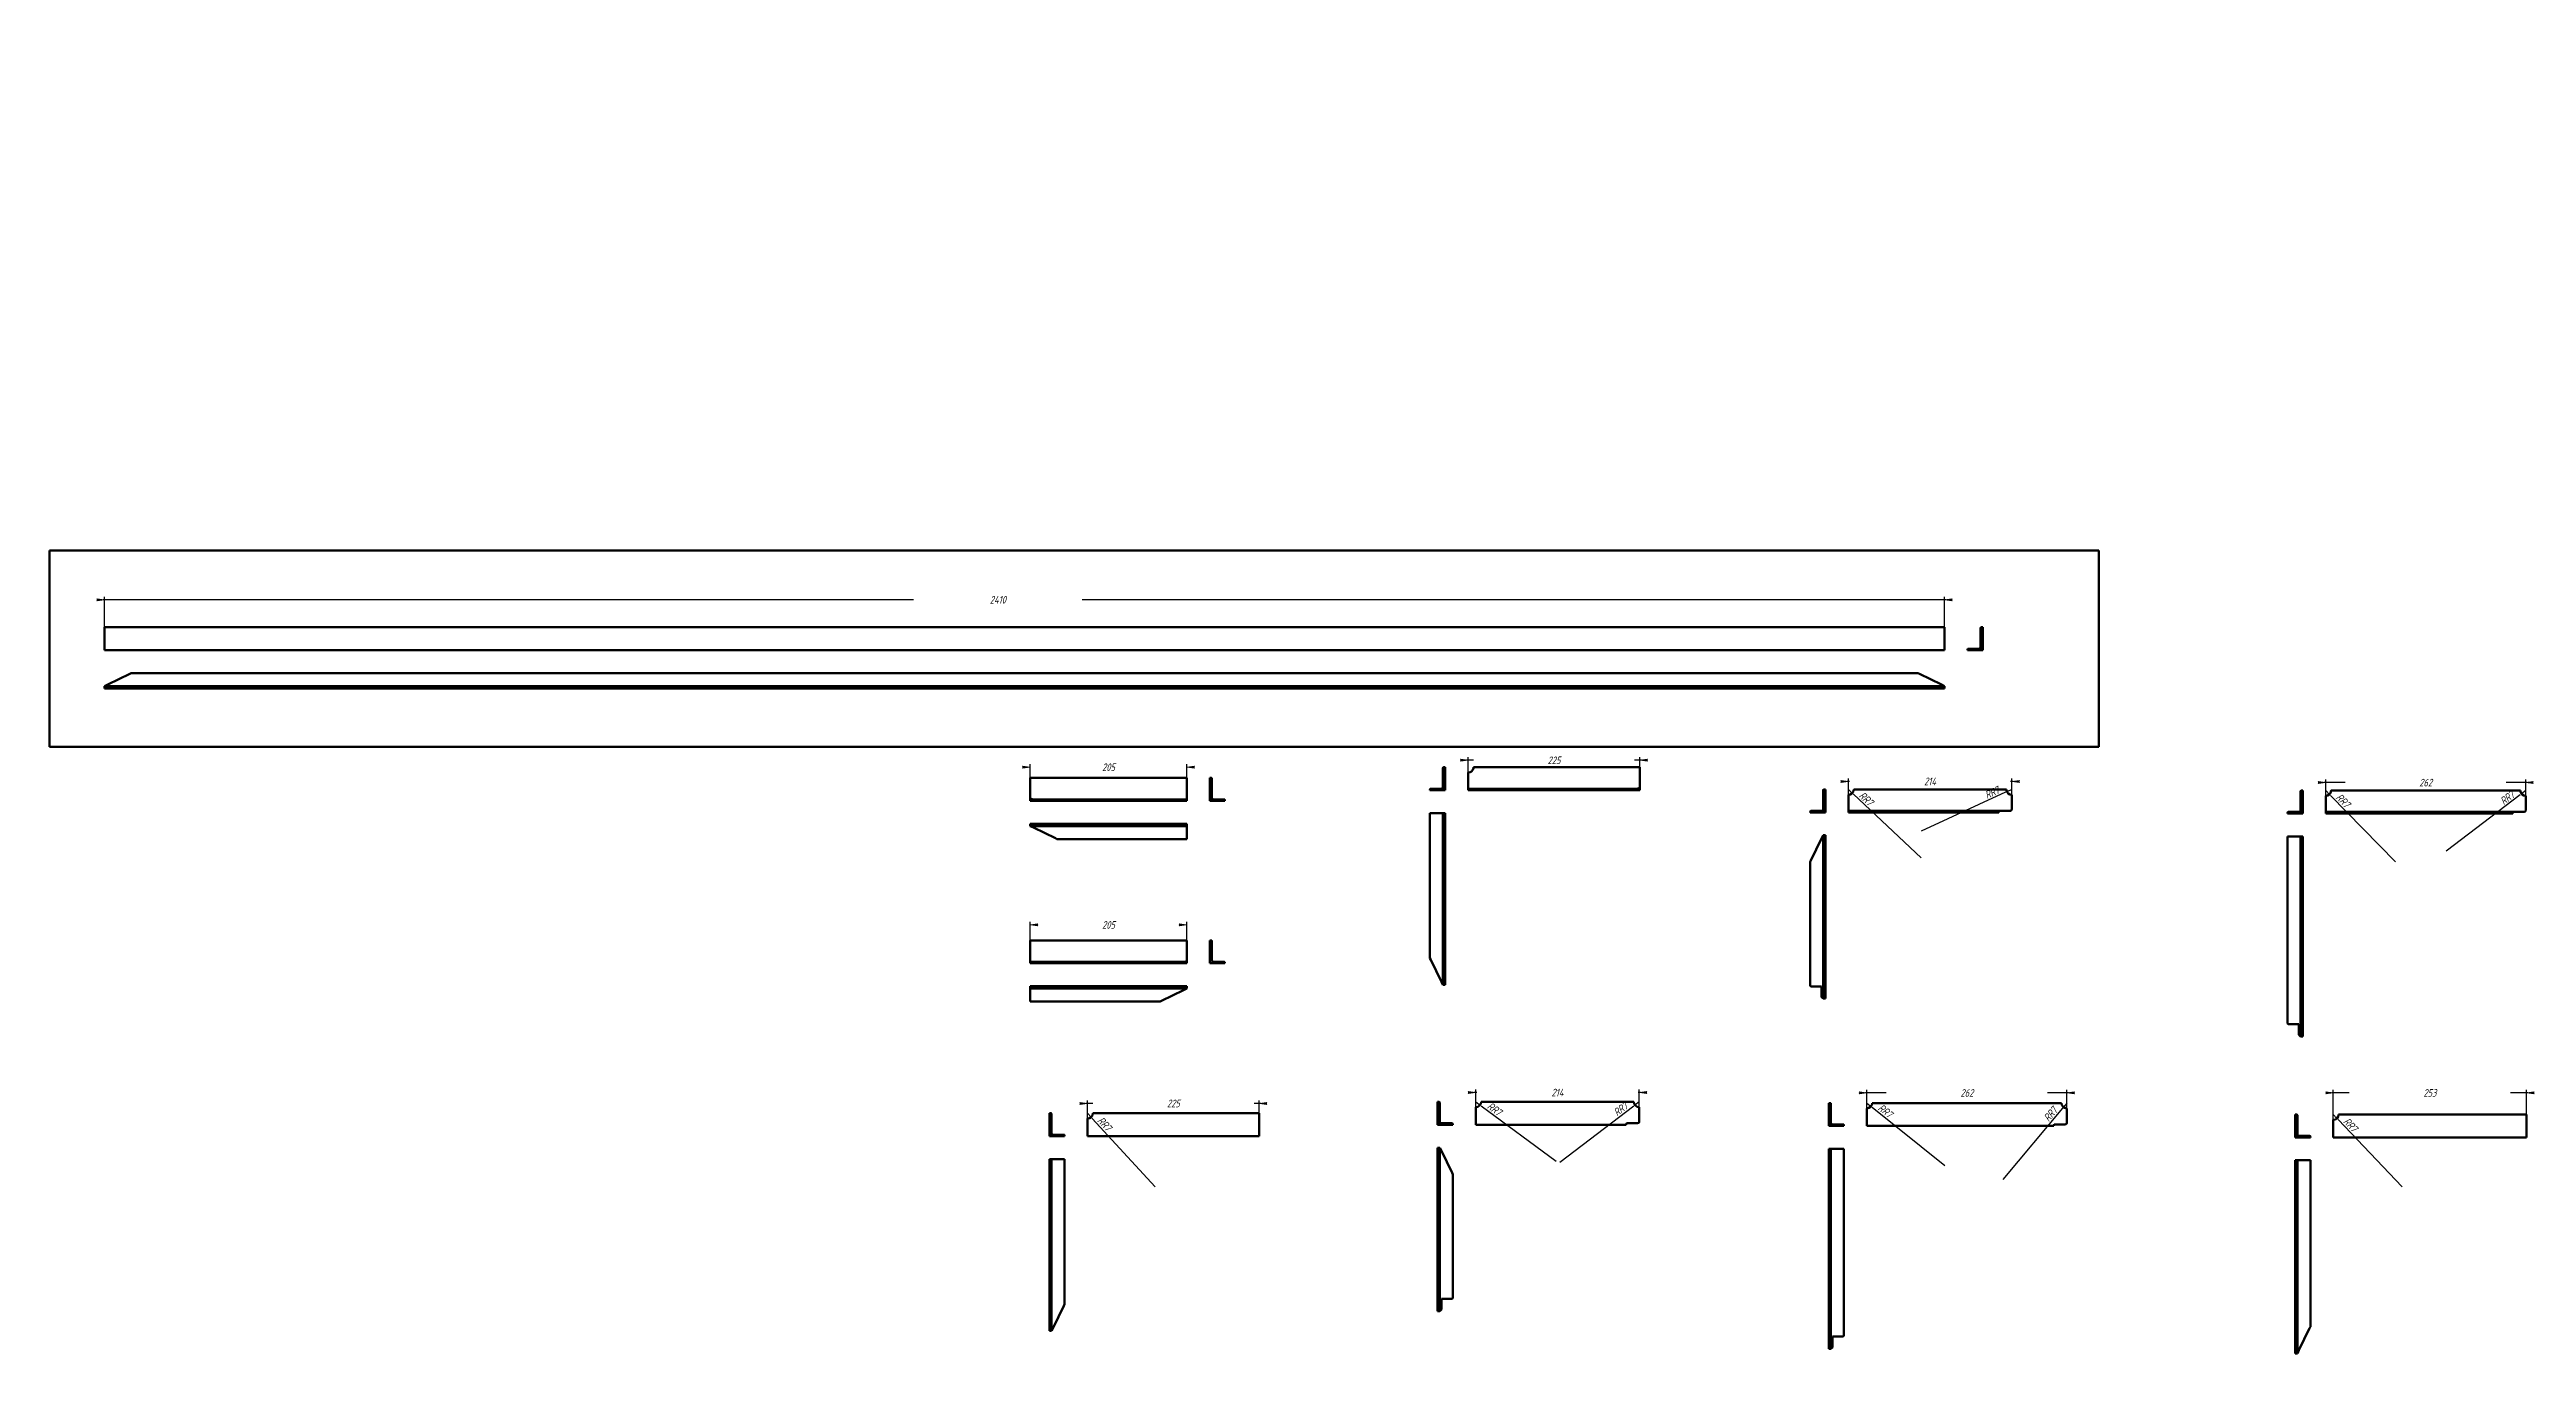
# Model space of a CAD drawing. Header units: millimetres. Extents: x -591 to 5315, y -924 to 297.
# Drawn here: x -591 to 1031, y -557 to 297 of the extents above; entities that cross this region are included whole.
import ezdxf

# ---------------------------------------------------------------- set-up
doc = ezdxf.new("R2010")
doc.units = ezdxf.units.MM
doc.linetypes.add('K5LT_BASIC', pattern=[0])
doc.linetypes.add('K5LT_THIN', pattern=[0])
doc.layers.add('Системный слой', color=7, linetype='Continuous')
doc.layers.add('Системный слой (1)', color=7, linetype='Continuous', true_color=0x909090)
doc.styles.add('KDIMTEXTSTYLE', font='GOST_AU.SHX', dxfattribs={"width": 0.96, "oblique": 15, "height": 5})
doc.dimstyles.new('KDIMSTYLE (0.50)', dxfattribs={"dimtxt": 5, "dimasz": 1, "dimexe": 2, "dimexo": 0, "dimgap": 1, "dimtad": 1, "dimlfac": 2, "dimtxsty": 'KDIMTEXTSTYLE', "dimsah": 1, "dimcen": 0, "dimdle": 1, "dimadec": 0, "dimazin": 0, "dimtfac": 0.667, "dimtmove": 0, "dimatfit": 3, "dimfxl": 1, "dimtvp": 1, "dimtolj": 1, "dimtzin": 0, "dimarcsym": 0})

msp = doc.modelspace()

# ---------------------------------------------------------------- blocks, each defined once
blk = doc.blocks.new('U0')
at = {"layer": 'Системный слой (1)', "color": 5, "linetype": 'K5LT_BASIC', "lineweight": 60, "true_color": 0x0000ff}
for p, q in [((-591.0177778287658, -31.14171534612808), (750.9822221712342, -31.14171534612808)), ((-591.0177778287658, -159.7153020634488), (-591.0177778287658, -31.14171534612808)), ((750.9822221712342, -31.14171534612808), (750.9822221712342, -159.7153020634488)), ((750.9822221712342, -159.7153020634488), (-591.0177778287658, -159.7153020634488))]:
    blk.add_line(p, q, dxfattribs=at)
blk = doc.blocks.new('KDIMARROW_01')
at = {"layer": 'Системный слой'}
blk.add_hatch(color=0, dxfattribs=at).paths.add_polyline_path([(-5, -0.6582624912261956), (0, 0), (-5, 0.658262491226197), (-4.5, 5.51091059616309e-16)])
at = {"layer": 'Системный слой', "color": 0, "linetype": 'K5LT_THIN', "lineweight": 18}
for p, q in [((-4.5, 5.51091059616309e-16), (-5, 0.658262491226197)), ((-5, 0.658262491226197), (0, 0)), ((0, 0), (-5, -0.6582624912261956)), ((-5, -0.6582624912261956), (-4.5, 5.51091059616309e-16))]:
    blk.add_line(p, q, dxfattribs=at)
at = {"layer": 'Системный слой (1)', "color": 0, "linetype": 'K5LT_THIN', "lineweight": 18}
blk.add_line((0, 0), (-1, 0), dxfattribs=at)
blk = doc.blocks.new('KDIMARROW_02')
at = {"layer": 'Системный слой'}
blk.add_hatch(color=0, dxfattribs=at).paths.add_polyline_path([(4.5, -5.51091059616309e-16), (5, 0.6582624912261956), (0, 0), (5, -0.658262491226197)])
at = {"layer": 'Системный слой', "color": 0, "linetype": 'K5LT_THIN', "lineweight": 18}
for p, q in [((5, 0.6582624912261956), (0, 0)), ((0, 0), (5, -0.658262491226197)), ((0, 0), (7, -8.572527594031472e-16)), ((4.5, -5.51091059616309e-16), (5, 0.6582624912261956)), ((5, -0.658262491226197), (4.5, -5.51091059616309e-16))]:
    blk.add_line(p, q, dxfattribs=at)
at = {"layer": 'Системный слой (1)', "color": 0, "linetype": 'K5LT_THIN', "lineweight": 18}
blk.add_line((0, 0), (-1, 0), dxfattribs=at)

# ---------------------------------------------------------------- dimensions: what is measured, and where the dimension line sits
at = {"layer": 'Системный слой (1)', "color": 7}
for base, p1, p2, location in [((-554.968153834399, -63.30679196723611), (650.0318461655771, -81.35749035208391), (-554.968153834399, -81.35749035208391), (30.031846165601, -63.30679196723611)), ((338.0069428046595, -168.4262718097652), (450.506942804659, -173.5116301187224), (338.0069428046595, -176.5116301187091), (394.256942804659, -168.4262718097652)), ((51.25670481571535, -172.9771468699872), (153.7567048156955, -180.0116301187175), (51.25670481571535, -180.0116301187175), (102.5067048157055, -172.9771468699872)), ((587.016261113426, -182.2470996903597), (694.016261113426, -191.0116301187174), (587.016261113426, -191.0116301187174), (640.516261113426, -182.2470996903597)), ((899.6122289675804, -183.0410970554786), (1030.61222896758, -191.7616301187174), (899.6122289675804, -191.7616301187174), (965.1122289675804, -183.0410970554786)), ((153.7567048156958, -276.2377210579849), (51.25670481571569, -286.3827232232808), (153.7567048156958, -286.3827232232808), (102.5067048157057, -276.2377210579849)), ((88.75670481572843, -393.1226465497442), (201.2567048157148, -399.5998897253455), (88.75670481572843, -403.0998897253322), (145.0067048157216, -393.1226465497442)), ((343.0069428046666, -385.9859914313913), (450.0069428046666, -395.5998897253453), (343.0069428046666, -395.5998897253576), (396.5069428046666, -385.9859914313913)), ((599.1555139500474, -386.249837880053), (730.1555139500474, -396.3498897253454), (599.1555139500474, -396.3498897253454), (664.6555139500474, -386.249837880053)), ((904.6122289675811, -386.249837880053), (1031.112228967581, -400.3498897253455), (904.6122289675811, -403.8498897253455), (967.8622289675809, -386.249837880053))]:
    msp.add_linear_dim(base=base, p1=p1, p2=p2, location=location, dimstyle='KDIMSTYLE (0.50)', override={"dimexo": 0, "dimpost": '\\H5.0;\\W0.965;\\Q15;<>', "dimblk1": 'KDIMARROW_01', "dimblk2": 'KDIMARROW_01', "dimse1": 0, "dimse2": 0, "dimclrt": 7, "dimtolj": 1}, dxfattribs=at).render()
for center, radius, location in [((587.016261113426, -187.5116301187174), 3.5000000000000315, (596.1996521204012, -196.1167183559858)), ((694.016261113426, -187.5116301187174), 3.5000000000000493, (682.5829069450394, -192.7709671889579)), ((899.6122289675804, -188.2616301187175), 3.4999999999999623, (908.4358277746383, -197.235275868927)), ((1030.61222896758, -188.2616301187175), 3.499999999999578, (1020.601334099995, -195.8881757265482)), ((88.75670481571524, -399.5998897253322), 3.499999999999931, (97.28729987982388, -408.8525197195754)), ((343.0069428046666, -392.0998897253453), 3.499999999999942, (353.1419323282812, -399.5607342696573)), ((450.0069428046666, -392.0998897253453), 3.500000000000095, (440.0047528960686, -399.7378482870625)), ((599.1555139500474, -392.8498897253455), 3.499999999999838, (608.9821756499332, -400.7123914769614)), ((730.1555139500474, -392.8498897253455), 3.499999999999956, (722.0589286025138, -402.4845936475359)), ((904.6122289675811, -400.3498897253455), 3.4999999999999423, (913.2756499514505, -409.478271335161))]:
    msp.add_radius_dim(center=center, radius=radius, location=location, dimstyle='KDIMSTYLE (0.50)', override={"dimpost": '\\H5.0;\\W0.965;\\Q15;R<>', "dimblk2": 'KDIMARROW_02', "dimclrt": 7, "dimtolj": 1}, dxfattribs=at).render()

# ---------------------------------------------------------------- linework, layer by layer
at = {"layer": 'Системный слой (1)', "color": 5, "linetype": 'K5LT_BASIC', "lineweight": 60, "true_color": 0x0000ff}
for p, q in [((-554.968153834399, -81.35749035208391), (650.0318461655771, -81.35749035208391)), ((-554.968153834399, -81.35749035208391), (-554.968153834399, -96.35749035208391)), ((-554.968153834399, -96.35749035208391), (650.0318461655771, -96.35749035208391)), ((650.0318461655771, -81.35749035208391), (650.0318461655771, -96.35749035208391)), ((665.031846165578, -95.85749035208391), (665.031846165578, -96.35749035208391)), ((665.031846165578, -96.35749035208391), (673.531846165578, -96.35749035208721)), ((672.5318461655783, -95.35749035208391), (665.531846165578, -95.35749035208391)), ((673.531846165578, -94.35749035208391), (673.531846165578, -81.85749035208391)), ((673.531846165578, -94.35749035208391), (673.531846165578, -96.35749035208721)), ((675.031846165578, -96.35749035208391), (673.531846165578, -96.35749035208721)), ((674.031846165578, -81.35749035208391), (675.031846165578, -81.35749035208391)), ((675.031846165578, -81.35749035208391), (675.031846165578, -96.35749035208391)), ((-552.909330304987, -118.8574903520882), (-538.497565599104, -111.857490352088)), ((-537.468153834398, -111.357490352088), (-538.497565599104, -111.857490352088)), ((-537.468153834398, -111.357490352088), (632.5318461655771, -111.357490352088)), ((633.5612579302821, -111.857490352088), (632.5318461655771, -111.357490352088)), ((633.5612579302821, -111.857490352088), (647.9730226361651, -118.8574903520882)), ((-554.968153834399, -119.857490352088), (-552.909330304987, -118.8574903520882)), ((-554.968153834399, -120.357490352088), (-554.968153834399, -119.857490352088)), ((-554.968153834399, -119.857490352088), (650.0318461655771, -119.857490352088)), ((-554.968153834399, -120.357490352088), (-554.968153834399, -121.357490352088)), ((-554.968153834399, -121.357490352088), (650.0318461655771, -121.357490352088)), ((647.9730226361651, -118.8574903520882), (650.0318461655771, -119.857490352088)), ((650.0318461655771, -119.857490352088), (650.0318461655771, -120.357490352088)), ((650.0318461655771, -120.357490352088), (650.0318461655771, -121.357490352088)), ((321.5069428046595, -173.5116301187224), (321.5069428046595, -186.0116301187224)), ((323.0069428046595, -173.0116301187224), (322.0069428046595, -173.0116301187224)), ((323.0069428046595, -188.0116301187224), (323.0069428046595, -173.0116301187224)), ((338.0069428046595, -186.0116301187224), (338.0069428046595, -176.5116301187091)), ((450.506942804659, -173.0116301187224), (341.506942804659, -173.0116301187091)), ((450.506942804659, -173.0116301187224), (450.506942804659, -173.5116301187224)), ((450.506942804659, -173.5116301187224), (450.506942804659, -186.0116301187224)), ((51.25670481571535, -180.0116301187175), (153.7567048156955, -180.0116301187175)), ((51.25670481571535, -180.0116301187175), (51.25670481571535, -180.5116301187175)), ((51.25670481571535, -180.5116301187175), (51.25670481571535, -193.0116301187175)), ((51.25670481571535, -195.0116301187175), (51.25670481571535, -193.0116301187175)), ((67.7272930510104, -194.0116301187175), (53.31552834512843, -194.0116301187175)), ((67.7272930510104, -194.0116301187175), (153.7567048156955, -194.0116301187175)), ((68.75670481571535, -194.5116301187175), (68.75670481571535, -195.0116301187175)), ((153.7567048156955, -180.0116301187175), (153.7567048156955, -180.5116301187175)), ((153.7567048156955, -180.5116301187175), (153.7567048156955, -193.0116301187175)), ((153.7567048156955, -193.0116301187175), (153.7567048156955, -194.0116301187175)), ((153.7567048156955, -194.0116301187175), (153.7567048156955, -194.5116301187175)), ((153.7567048156955, -194.5116301187175), (153.7567048156955, -195.0116301187175)), ((168.7567048156952, -195.0116301187175), (168.7567048156952, -180.0116301187175)), ((168.7567048156952, -180.0116301187175), (169.7567048156952, -180.0116301187175)), ((170.2567048156952, -180.5116301187175), (170.2567048156952, -193.0116301187175)), ((170.2567048156952, -195.0116301187175), (170.2567048156952, -193.0116301187175)), ((178.2567048156952, -194.0116301187175), (171.2567048156952, -194.0116301187175)), ((178.7567048156952, -194.5116301187175), (178.7567048156952, -195.0116301187175)), ((313.0069428046595, -187.5116301187224), (313.0069428046595, -188.0116301187224)), ((321.5069428046595, -188.0116301187257), (313.0069428046595, -188.0116301187224)), ((320.5069428046595, -187.0116301187224), (313.5069428046595, -187.0116301187224)), ((321.5069428046595, -188.0116301187257), (321.5069428046595, -186.0116301187224)), ((321.5069428046595, -188.0116301187257), (323.0069428046595, -188.0116301187224)), ((338.0069428046595, -187.0116301187224), (338.0069428046595, -186.0116301187224)), ((434.0363545693644, -187.0116301187224), (338.0069428046595, -187.0116301187224)), ((338.0069428046595, -187.5116301187224), (338.0069428046595, -187.0116301187224)), ((338.0069428046595, -188.0116301187224), (338.0069428046595, -187.5116301187224)), ((433.006942804659, -188.0116301187224), (338.0069428046595, -188.0116301187224)), ((433.006942804659, -187.5116301187224), (433.006942804659, -188.0116301187224)), ((450.506942804659, -188.0116301187257), (433.006942804659, -188.0116301187224)), ((448.4481192752492, -187.0116301187224), (434.0363545693644, -187.0116301187224)), ((450.506942804659, -188.0116301187257), (450.506942804659, -186.0116301187224)), ((570.5162611134253, -191.0116301187174), (570.5162611134253, -188.0116301187174)), ((570.5162611134253, -200.5116301187174), (570.5162611134253, -191.0116301187174)), ((570.5162611134253, -191.0116301187174), (572.0162611134253, -191.0116301187297)), ((571.0162611134253, -187.5116301187174), (572.0162611134253, -187.5116301187174)), ((572.0162611134253, -187.5116301187174), (572.0162611134253, -191.0116301187297)), ((572.0162611134253, -191.0116301187297), (572.0162611134253, -200.5116301187174)), ((587.016261113426, -191.0116301187174), (587.016261113426, -200.5116301187174)), ((690.516261113426, -187.5116301187174), (590.516261113426, -187.5116301187174)), ((694.016261113426, -200.5116301187174), (694.016261113426, -191.0116301187174)), ((883.1122289675804, -188.7616301187175), (883.1122289675804, -191.7616301187138)), ((883.1122289675804, -191.7616301187138), (883.1122289675804, -201.2616301187175)), ((883.1122289675804, -191.7616301187138), (884.6122289675804, -191.7616301187138)), ((883.6122289675804, -188.2616301187175), (884.6122289675804, -188.2616301187175)), ((884.6122289675804, -191.7616301187138), (884.6122289675804, -188.2616301187175)), ((884.6122289675804, -201.2616301187175), (884.6122289675804, -191.7616301187138)), ((899.6122289675804, -201.2616301187175), (899.6122289675804, -191.7616301187138)), ((1027.11222896758, -188.2616301187175), (903.1122289676055, -188.2616301187175)), ((1030.61222896758, -191.7616301187138), (1030.61222896758, -201.2616301187175)), ((68.75670481571535, -195.0116301187175), (51.25670481571535, -195.0116301187175)), ((51.25670481571535, -210.0116301187218), (153.7567048156955, -210.0116301187218)), ((51.25670481571535, -210.0116301187218), (51.25670481571535, -211.0116301187218)), ((68.75670481571535, -195.0116301187175), (153.7567048156955, -195.0116301187175)), ((153.7567048156955, -210.0116301187218), (153.7567048156955, -211.0116301187218)), ((170.2567048156952, -195.0116301187175), (168.7567048156952, -195.0116301187175)), ((178.7567048156952, -195.0116301187175), (170.2567048156952, -195.0116301187175)), ((313.0069428046595, -298.0116301187263), (313.0069428046595, -203.0116301187268)), ((313.0069428046595, -203.0116301187268), (313.5069428046595, -203.0116301187268)), ((313.5069428046595, -203.0116301187268), (320.5069428046595, -203.0116301187268)), ((320.5069428046595, -203.0116301187268), (321.5069428046595, -203.0116301187268)), ((321.5069428046595, -203.0116301187268), (321.5069428046595, -206.4757317338513)), ((321.5069428046595, -203.0116301187268), (323.0069428046595, -203.0116301187268)), ((321.5069428046595, -315.5116301187263), (321.5069428046595, -206.4757317338513)), ((322.0069428046595, -206.5116301187263), (323.0069428046595, -206.5116301187263)), ((323.0069428046595, -206.5116301187263), (323.0069428046595, -203.0116301187268)), ((323.0069428046595, -315.5116301187263), (323.0069428046595, -206.5116301187263)), ((562.0162611134253, -202.5116301187174), (562.0162611134253, -202.0116301187174)), ((572.0162611134253, -202.5116301187174), (562.0162611134253, -202.5116301187174)), ((569.5162611134253, -201.5116301187174), (562.5162611134253, -201.5116301187174)), ((572.0162611134253, -201.5116301187174), (569.5162611134253, -201.5116301187174)), ((572.0162611134253, -201.5116301187174), (572.0162611134253, -200.5116301187174)), ((572.0162611134253, -201.5116301187174), (572.0162611134253, -202.0116301187174)), ((572.0162611134253, -202.0116301187174), (572.0162611134253, -202.5116301187174)), ((587.016261113426, -202.5116301187174), (587.016261113426, -200.5116301187174)), ((604.516261113426, -202.5116301187032), (587.016261113426, -202.5116301187174)), ((589.0750846427711, -201.5116301187174), (603.4868493486986, -201.5116301187174)), ((686.016261113426, -201.5116301187174), (603.4868493486986, -201.5116301187174)), ((604.516261113426, -202.0116301187174), (604.516261113426, -202.5116301187032)), ((685.516261113426, -202.5116301187174), (604.516261113426, -202.5116301187032)), ((685.516261113426, -202.5116301187174), (685.516261113426, -202.0116301187174)), ((693.0162611134263, -201.5116301187174), (686.016261113426, -201.5116301187174)), ((874.6122289675804, -202.7616301187175), (874.6122289675804, -203.2616301187175)), ((884.6122289675804, -203.2616301187175), (874.6122289675804, -203.2616301187175)), ((882.1122289675804, -202.2616301187175), (875.1122289675804, -202.2616301187175)), ((884.6122289675804, -202.2616301187175), (882.1122289675804, -202.2616301187175)), ((884.6122289675804, -201.2616301187175), (884.6122289675804, -202.2616301187175)), ((884.6122289675804, -202.7616301187175), (884.6122289675804, -202.2616301187175)), ((884.6122289675804, -203.2616301187175), (884.6122289675804, -202.7616301187175)), ((899.6122289675804, -202.2616301187175), (899.6122289675804, -201.2616301187175)), ((1022.61222896758, -202.2616301187175), (899.6122289675804, -202.2616301187175)), ((899.6122289675804, -202.7616301187175), (899.6122289675804, -202.2616301187175)), ((899.6122289675804, -203.2616301187175), (899.6122289675804, -202.7616301187175)), ((1022.11222896758, -203.2616301187175), (899.6122289675804, -203.2616301187175)), ((1022.11222896758, -202.7616301187175), (1022.11222896758, -203.2616301187175)), ((1029.612228967581, -202.2616301187175), (1022.61222896758, -202.2616301187175)), ((51.25670481571535, -211.0116301187218), (51.25670481571535, -211.5116301187218)), ((51.25670481571535, -211.5116301187218), (53.31552834512843, -212.5116301187218)), ((51.25670481571535, -211.5116301187218), (153.7567048156955, -211.5116301187218)), ((67.7272930510104, -219.5116301187218), (53.31552834512843, -212.5116301187218)), ((68.75670481571535, -220.0116301187218), (67.7272930510104, -219.5116301187218)), ((68.75670481571535, -220.0116301187218), (153.7567048156955, -220.0116301187218)), ((153.7567048156955, -211.0116301187218), (153.7567048156955, -211.5116301187218)), ((153.7567048156955, -211.5116301187218), (153.7567048156955, -212.5116301187218)), ((153.7567048156955, -212.5116301187218), (153.7567048156955, -219.5116301187218)), ((153.7567048156955, -219.5116301187218), (153.7567048156955, -220.0116301187218)), ((569.5162611134305, -219.570453648063), (562.5162611134253, -233.9822183539904)), ((570.5162611134253, -217.5116301187179), (569.5162611134305, -219.570453648063)), ((570.5162611134253, -217.5116301187179), (572.0162611134253, -217.5116301187179)), ((570.5162611134253, -220.9757317338556), (570.5162611134253, -217.5116301187179)), ((570.5162611134253, -321.0475285035807), (570.5162611134253, -220.9757317338556)), ((571.0162611134253, -221.0116301187179), (572.0162611134253, -221.0116301187179)), ((572.0162611134253, -217.5116301187179), (572.0162611134253, -221.0116301187179)), ((572.0162611134253, -321.0116301187179), (572.0162611134253, -221.0116301187179)), ((874.6122289675804, -340.7616301187172), (874.6122289675804, -218.2616301187172)), ((874.6122289675804, -218.2616301187172), (875.1122289675804, -218.2616301187172)), ((875.1122289675804, -218.2616301187172), (882.1122289675804, -218.2616301187172)), ((882.1122289675804, -218.2616301187172), (883.1122289675804, -218.2616301187172)), ((883.1122289675804, -218.2616301187172), (884.6122289675804, -218.2616301187172)), ((883.1122289675804, -218.2616301187172), (883.1122289675804, -221.7257317338799)), ((883.1122289675804, -345.7975285035773), (883.1122289675804, -221.7257317338799)), ((883.6122289675804, -221.7616301187422), (884.6122289675804, -221.7616301187172)), ((884.6122289675804, -221.7616301187172), (884.6122289675804, -218.2616301187172)), ((884.6122289675804, -345.7616301187172), (884.6122289675804, -221.7616301187172)), ((562.0162611134253, -235.0116301187179), (562.5162611134253, -233.9822183539904)), ((562.0162611134253, -316.0116301187179), (562.0162611134253, -235.0116301187179)), ((153.7567048156958, -286.3827232232808), (51.25670481571569, -286.3827232232808)), ((51.25670481571569, -286.3827232232808), (51.25670481571569, -286.8827232232808)), ((51.25670481571569, -286.8827232232808), (51.25670481571569, -299.3827232232808)), ((153.7567048156958, -286.3827232232808), (153.7567048156958, -286.8827232232808)), ((153.7567048156958, -286.8827232232808), (153.7567048156958, -299.3827232232808)), ((168.756704815697, -301.3827232232808), (168.756704815697, -286.3827232232808)), ((168.756704815697, -286.3827232232808), (169.756704815697, -286.3827232232808)), ((170.256704815697, -286.8827232232808), (170.256704815697, -299.3827232232808)), ((51.25670481571569, -299.3827232232808), (51.25670481571569, -300.3827232232808)), ((137.2861165804007, -300.3827232232808), (51.25670481571569, -300.3827232232808)), ((51.25670481571569, -300.3827232232808), (51.25670481571569, -300.8827232232808)), ((51.25670481571569, -300.8827232232808), (51.25670481571569, -301.3827232232808)), ((136.2567048156958, -301.3827232232808), (51.25670481571569, -301.3827232232808)), ((136.2567048156958, -300.8827232232808), (136.2567048156958, -301.3827232232808)), ((136.2567048156958, -301.3827232232808), (153.7567048156958, -301.3827232232808)), ((137.2861165804007, -300.3827232232808), (151.6978812862827, -300.3827232232808)), ((153.7567048156958, -301.3827232232808), (153.7567048156958, -299.3827232232808)), ((178.756704815697, -301.3827232232808), (168.756704815697, -301.3827232232808)), ((171.256704815697, -300.3827232232808), (178.256704815697, -300.3827232232808)), ((178.756704815697, -300.8827232232808), (178.756704815697, -301.3827232232808)), ((313.5069428046595, -299.0410418834317), (313.0069428046595, -298.0116301187263)), ((320.5069428046595, -313.4528065893164), (313.5069428046595, -299.0410418834317)), ((51.25670481571569, -316.3827232232825), (51.25670481571569, -317.3827232232825)), ((153.7567048156958, -316.3827232232825), (51.25670481571569, -316.3827232232825)), ((51.25670481571569, -317.3827232232825), (51.25670481571569, -317.8827232232825)), ((51.25670481571569, -317.8827232232825), (51.25670481571569, -318.8827232232825)), ((153.7567048156958, -317.8827232232825), (51.25670481571569, -317.8827232232825)), ((51.25670481571569, -318.8827232232825), (51.25670481571569, -325.8827232232825)), ((137.2861165804007, -325.8827232232825), (151.6978812862827, -318.8827232232825)), ((153.7567048156958, -317.8827232232825), (151.6978812862827, -318.8827232232825)), ((153.7567048156958, -316.3827232232825), (153.7567048156958, -317.3827232232825)), ((153.7567048156958, -317.3827232232825), (153.7567048156958, -317.8827232232825)), ((320.5069428046595, -313.4528065893164), (321.5069428046595, -315.5116301187263)), ((322.0069428046595, -315.5116301187263), (321.5069428046595, -315.5116301187263)), ((323.0069428046595, -315.5116301187263), (322.0069428046595, -315.5116301187263)), ((562.5162611134253, -316.5116301187179), (562.0162611134253, -316.0116301187179)), ((569.5162611134253, -316.5116301187179), (562.5162611134253, -316.5116301187179)), ((569.5162611134253, -323.5116301187181), (569.5162611134253, -316.5116301187179)), ((569.5162611134253, -323.5116301187181), (570.5162611134253, -324.5116301187179)), ((570.5162611134253, -324.5116301187179), (570.5162611134253, -321.0475285035807)), ((571.0162611134253, -321.0116301187179), (572.0162611134253, -321.0116301187179)), ((572.0162611134253, -321.0116301187179), (572.0162611134253, -324.5116301187179)), ((51.25670481571569, -325.8827232232825), (51.25670481571569, -326.3827232232825)), ((136.2567048156958, -326.3827232232825), (51.25670481571569, -326.3827232232825)), ((136.2567048156958, -326.3827232232825), (137.2861165804007, -325.8827232232825)), ((570.5162611134253, -324.5116301187179), (572.0162611134253, -324.5116301187179)), ((875.1122289675804, -341.2616301187172), (874.6122289675804, -340.7616301187172)), ((882.1122289675804, -341.2616301187172), (875.1122289675804, -341.2616301187172)), ((882.1122289675804, -348.2616301187177), (882.1122289675804, -341.2616301187172)), ((882.1122289675804, -348.2616301187177), (883.1122289675804, -349.2616301187172)), ((883.1122289675804, -345.7975285035773), (883.1122289675804, -349.2616301187172)), ((883.1122289675804, -349.2616301187172), (884.6122289675804, -349.2616301187172)), ((883.6122289675804, -345.7616301187172), (884.6122289675804, -345.7616301187172)), ((884.6122289675804, -349.2616301187172), (884.6122289675804, -345.7616301187172)), ((63.75670481571534, -414.5998897253455), (63.75670481571534, -399.5998897253455)), ((63.75670481571534, -399.5998897253455), (64.75670481571532, -399.5998897253455)), ((65.25670481571532, -400.0998897253455), (65.25670481571532, -412.5998897253455)), ((88.75670481571524, -403.0998897253322), (88.75670481571524, -414.5998897253455)), ((201.2567048157148, -399.5998897253455), (92.25670481571478, -399.5998897253455)), ((201.2567048157148, -414.5998897253455), (201.2567048157148, -399.5998897253455)), ((318.0069428046597, -392.0998897253453), (318.0069428046597, -395.5998897253576)), ((319.0069428046597, -392.0998897253453), (318.0069428046597, -392.0998897253453)), ((319.5069428046597, -395.5998897253453), (318.0069428046597, -395.5998897253576)), ((318.0069428046597, -395.5998897253576), (318.0069428046597, -405.0998897253453)), ((318.0069428046597, -406.0998897253453), (318.0069428046597, -405.0998897253453)), ((319.5069428046597, -395.5998897253453), (319.5069428046597, -392.5998897253453)), ((319.5069428046597, -405.0998897253453), (319.5069428046597, -395.5998897253453)), ((343.0069428046666, -407.0998897253453), (343.0069428046666, -395.5998897253576)), ((446.5069428046666, -392.0998897253453), (346.5069428046666, -392.0998897253453)), ((450.0069428046666, -395.5998897253453), (450.0069428046666, -405.0998897253453)), ((575.1555139500471, -392.8498897253455), (574.1555139500472, -392.8498897253455)), ((574.1555139500472, -392.8498897253455), (574.1555139500472, -396.3498897253455)), ((575.6555139500471, -396.3498897253455), (574.1555139500472, -396.3498897253455)), ((574.1555139500472, -405.8498897253455), (574.1555139500472, -396.3498897253455)), ((575.6555139500471, -393.3498897253455), (575.6555139500471, -396.3498897253455)), ((575.6555139500471, -396.3498897253455), (575.6555139500471, -405.8498897253455)), ((599.1555139500474, -396.3498897253455), (599.1555139500474, -407.8498897253455)), ((726.6555139500474, -392.8498897253455), (602.6555139500474, -392.8498897253455)), ((730.1555139500474, -405.8498897253455), (730.1555139500474, -396.3498897253455)), ((880.6122289675799, -400.3498897253455), (879.61222896758, -400.3498897253455)), ((879.61222896758, -400.3498897253455), (879.61222896758, -415.3498897253455)), ((881.1122289675799, -413.3498897253455), (881.1122289675799, -400.8498897253455)), ((904.6122289675811, -403.8498897253455), (904.6122289675811, -415.3498897253455)), ((1031.112228967581, -400.3498897253455), (908.1122289675809, -400.3498897253455)), ((1031.112228967581, -400.3498897253455), (1031.112228967581, -415.3498897253455)), ((65.25670481571532, -414.5998897253488), (63.75670481571534, -414.5998897253455)), ((65.25670481571532, -414.5998897253488), (65.25670481571532, -412.5998897253455)), ((65.25670481571532, -414.5998897253488), (73.75670481571534, -414.5998897253455)), ((66.25670481571532, -413.5998897253455), (73.25670481571534, -413.5998897253455)), ((73.75670481571534, -414.0998897253455), (73.75670481571534, -414.5998897253455)), ((201.2567048157148, -414.5998897253455), (88.75670481571524, -414.5998897253455)), ((318.0069428046597, -406.0998897253453), (318.0069428046597, -406.5998897253453)), ((318.0069428046597, -406.0998897253453), (320.5069428046597, -406.0998897253453)), ((318.0069428046597, -406.5998897253453), (318.0069428046597, -407.0998897253453)), ((318.0069428046597, -407.0998897253453), (328.0069428046597, -407.0998897253453)), ((320.5069428046597, -406.0998897253453), (327.5069428046597, -406.0998897253453)), ((328.0069428046597, -407.0998897253453), (328.0069428046597, -406.5998897253453)), ((441.5069428046666, -407.0998897253453), (343.0069428046666, -407.0998897253453)), ((441.5069428046666, -406.5998897253453), (441.5069428046666, -407.0998897253453)), ((449.0069428046668, -406.0998897253453), (442.0069428046493, -406.0998897253453)), ((574.1555139500472, -405.8498897253455), (574.1555139500472, -406.8498897253455)), ((574.1555139500472, -406.8498897253455), (576.6555139500471, -406.8498897253455)), ((574.1555139500472, -407.3498897253455), (574.1555139500472, -406.8498897253455)), ((574.1555139500472, -407.8498897253455), (574.1555139500472, -407.3498897253455)), ((574.1555139500472, -407.8498897253455), (584.1555139500471, -407.8498897253455)), ((576.6555139500471, -406.8498897253455), (583.6555139500471, -406.8498897253455)), ((584.1555139500471, -407.3498897253455), (584.1555139500471, -407.8498897253455)), ((721.6555139500474, -407.8498897253455), (599.1555139500474, -407.8498897253455)), ((721.6555139500474, -407.8498897253455), (721.6555139500474, -407.3498897253455)), ((722.1555139500474, -406.8498897253455), (729.1555139500479, -406.8498897253455)), ((879.61222896758, -415.3498897253455), (881.1122289675799, -415.3498897253455)), ((881.1122289675799, -413.3498897253455), (881.1122289675799, -415.3498897253455)), ((881.1122289675799, -415.3498897253455), (889.6122289675799, -415.3498897253455)), ((882.1122289675799, -414.3498897253455), (889.1122289675799, -414.3498897253455)), ((889.6122289675799, -414.8498897253455), (889.6122289675799, -415.3498897253455)), ((1031.112228967581, -415.3498897253455), (904.6122289675811, -415.3498897253455)), ((65.25670481571532, -429.5998897253489), (63.75670481571534, -429.5998897253489)), ((63.75670481571534, -433.0998897253485), (63.75670481571534, -429.5998897253489)), ((63.75670481571534, -542.0998897253485), (63.75670481571534, -433.0998897253485)), ((64.75670481571532, -433.0998897253485), (63.75670481571534, -433.0998897253485)), ((66.25670481571532, -429.5998897253489), (65.25670481571532, -429.5998897253489)), ((65.25670481571532, -429.5998897253489), (65.25670481571532, -433.0639913404734)), ((65.25670481571532, -542.0998897253485), (65.25670481571532, -433.0639913404734)), ((73.25670481571534, -429.5998897253489), (66.25670481571532, -429.5998897253489)), ((73.75670481571534, -429.5998897253489), (73.25670481571534, -429.5998897253489)), ((73.75670481571534, -524.5998897253485), (73.75670481571534, -429.5998897253489)), ((318.0069428046597, -422.0998897253526), (318.0069428046597, -425.5998897253526)), ((319.5069428046597, -422.0998897253526), (318.0069428046597, -422.0998897253526)), ((319.0069428046597, -425.5998897253526), (318.0069428046597, -425.5998897253526)), ((318.0069428046597, -525.5998897253526), (318.0069428046597, -425.5998897253526)), ((319.5069428046597, -422.0998897253526), (320.5069428046546, -424.1587132546977)), ((319.5069428046597, -425.5639913404902), (319.5069428046597, -422.0998897253526)), ((319.5069428046597, -525.6357881102153), (319.5069428046597, -425.5639913404902)), ((320.5069428046546, -424.1587132546977), (327.5069428046597, -438.5704779606251)), ((575.6555139500471, -422.8498897253457), (574.1555139500472, -422.8498897253457)), ((574.1555139500472, -422.8498897253457), (574.1555139500472, -426.3498897253457)), ((575.1555139500471, -426.3498897253708), (574.1555139500472, -426.3498897253457)), ((574.1555139500472, -550.3498897253457), (574.1555139500472, -426.3498897253457)), ((576.6555139500471, -422.8498897253457), (575.6555139500471, -422.8498897253457)), ((575.6555139500471, -422.8498897253457), (575.6555139500471, -426.3139913405112)), ((575.6555139500471, -550.3857881102058), (575.6555139500471, -426.3139913405112)), ((583.6555139500471, -422.8498897253457), (576.6555139500471, -422.8498897253457)), ((584.1555139500471, -422.8498897253457), (583.6555139500471, -422.8498897253457)), ((584.1555139500471, -545.3498897253457), (584.1555139500471, -422.8498897253457)), ((879.61222896758, -430.3498897253457), (879.61222896758, -433.8498897253455)), ((881.1122289675799, -430.3498897253457), (879.61222896758, -430.3498897253457)), ((879.61222896758, -556.8498897253453), (879.61222896758, -433.8498897253455)), ((880.6122289675799, -433.8498897253455), (879.61222896758, -433.8498897253455)), ((881.1122289675799, -430.3498897253457), (881.1122289675799, -433.8139913404932)), ((882.1122289675799, -430.3498897253457), (881.1122289675799, -430.3498897253457)), ((881.1122289675799, -556.8498897253453), (881.1122289675799, -433.8139913404932)), ((889.1122289675799, -430.3498897253457), (882.1122289675799, -430.3498897253457)), ((889.6122289675799, -430.3498897253457), (889.1122289675799, -430.3498897253457)), ((889.6122289675799, -539.3498897253457), (889.6122289675799, -430.3498897253457)), ((328.0069428046597, -439.5998897253526), (327.5069428046597, -438.5704779606251)), ((328.0069428046597, -520.5998897253526), (328.0069428046597, -439.5998897253526)), ((66.25670481571532, -540.0410661959386), (73.25670481571534, -525.6293014900539)), ((73.25670481571534, -525.6293014900539), (73.75670481571534, -524.5998897253485)), ((318.0069428046597, -525.5998897253526), (318.0069428046597, -529.0998897253526)), ((319.0069428046597, -525.5998897253526), (318.0069428046597, -525.5998897253526)), ((319.5069428046597, -529.0998897253526), (318.0069428046597, -529.0998897253526)), ((319.5069428046597, -529.0998897253526), (319.5069428046597, -525.6357881102153)), ((320.5069428046597, -528.0998897253528), (319.5069428046597, -529.0998897253526)), ((320.5069428046597, -521.0998897253526), (327.5069428046597, -521.0998897253526)), ((320.5069428046597, -528.0998897253528), (320.5069428046597, -521.0998897253526)), ((327.5069428046597, -521.0998897253526), (328.0069428046597, -520.5998897253526)), ((63.75670481571534, -542.0998897253485), (64.75670481571532, -542.0998897253485)), ((64.75670481571532, -542.0998897253485), (65.25670481571532, -542.0998897253485)), ((66.25670481571532, -540.0410661959386), (65.25670481571532, -542.0998897253485)), ((575.1555139500471, -550.3498897253457), (574.1555139500472, -550.3498897253457)), ((574.1555139500472, -550.3498897253457), (574.1555139500472, -553.8498897253457)), ((575.6555139500471, -550.3857881102058), (575.6555139500471, -553.8498897253457)), ((576.6555139500471, -552.8498897253462), (576.6555139500471, -545.8498897253457)), ((576.6555139500471, -545.8498897253457), (583.6555139500471, -545.8498897253457)), ((583.6555139500471, -545.8498897253457), (584.1555139500471, -545.3498897253457)), ((882.1122289675799, -554.7910661959331), (889.1122289675799, -540.3793014900507)), ((889.1122289675799, -540.3793014900507), (889.6122289675799, -539.3498897253457)), ((575.6555139500471, -553.8498897253457), (574.1555139500472, -553.8498897253457)), ((576.6555139500471, -552.8498897253462), (575.6555139500471, -553.8498897253457)), ((880.6122289675799, -556.8498897253453), (879.61222896758, -556.8498897253453)), ((881.1122289675799, -556.8498897253453), (880.6122289675799, -556.8498897253453)), ((882.1122289675799, -554.7910661959331), (881.1122289675799, -556.8498897253453))]:
    msp.add_line(p, q, dxfattribs=at)
for centre, radius, start, end in [((665.531846165578, -95.85749035208391), 0.4999999999999454, 90.00000000002636, 180.0000000000009), ((672.5318461655783, -94.35749035208391), 0.9999999999999459, 269.9999999999829, 0), ((674.031846165578, -81.85749035208391), 0.4999999999999455, 90, 180), ((322.0069428046595, -173.5116301187224), 0.4999999999999455, 90, 180), ((338.0069428046595, -173.0116301187091), 3.499999999999923, 270, 351.7867892980162), ((338.0069428046595, -173.0116301187094), 3.499999999999923, 351.7867892982321, 0), ((169.7567048156952, -180.5116301187175), 0.4999999999998346, 0, 90), ((171.2567048156952, -193.0116301187144), 0.9999999999997236, 180.0000000001693, 269.9999999990919), ((178.2567048156952, -194.5116301187185), 0.5000000000000566, 0, 90.00000000179826), ((313.5069428046595, -187.5116301187224), 0.4999999999999455, 89.99999999995603, 180.0000000000009), ((320.5069428046595, -186.0116301187224), 0.999999999999946, 270.0000000000792, 0), ((571.0162611134253, -188.0116301187174), 0.4999999999999455, 90, 180), ((587.016261113426, -187.5116301187174), 3.500000000000002, 270, 351.7867892982616), ((587.016261113426, -187.5116301187169), 3.500000000000001, 351.7867892982608, 0), ((694.016261113426, -187.5116301187169), 3.5, 180.0000000000062, 188.2132107017231), ((694.016261113426, -187.5116301187174), 3.500000000000001, 188.2132107017394, 270), ((883.6122289675804, -188.7616301187175), 0.4999999999999455, 90, 180), ((899.6122289675804, -188.2616301187175), 3.499999999999923, 270, 351.7867892983201), ((899.6122289675804, -188.2616301187135), 3.499999999999923, 351.7867892983208, 0), ((1030.61222896758, -188.2616301187135), 3.499999999999922, 180.0000000000659, 188.2132107017983), ((1030.61222896758, -188.2616301187175), 3.499999999999922, 188.2132107017328, 269.9999999999998), ((562.5162611134253, -202.0116301187174), 0.4999999999999455, 90, 180), ((569.5162611134253, -200.5116301187174), 0.999999999999946, 269.9999999999939, 0), ((686.016261113426, -202.0116301187174), 0.4999999999999455, 90, 180), ((693.0162611134263, -200.5116301187174), 0.999999999999946, 269.9999999999939, 0), ((875.1122289675804, -202.7616301187175), 0.4999999999998346, 90, 180), ((882.1122289675804, -201.2616301187175), 0.999999999999946, 270, 0), ((1022.61222896758, -202.7616301187175), 0.4999999999998346, 90, 180), ((1029.61222896758, -201.2616301187175), 0.999999999999946, 270, 0), ((169.756704815697, -286.8827232232808), 0.4999999999998346, 0, 90), ((171.256704815697, -299.3827232232808), 0.9999999999997236, 180, 270), ((178.256704815697, -300.8827232232808), 0.5000000000000565, 0, 90), ((64.75670481571535, -400.0998897253455), 0.4999999999999455, 0, 90), ((88.75670481571524, -399.5998897253322), 3.499999999999923, 270.0000000002169, 0), ((319.0069428046597, -392.5998897253453), 0.4999999999999455, 0, 90), ((320.5069428046597, -405.0998897253453), 0.999999999999946, 180, 270.0000000000004), ((343.0069428046666, -392.0998897253453), 3.500000000000001, 270, 0), ((450.0069428046666, -392.0998897253453), 3.500000000000001, 180, 270), ((449.0069428046666, -405.0998897253453), 0.999999999999946, 270, 0), ((575.1555139500471, -393.3498897253455), 0.4999999999999455, 0, 90), ((599.1555139500474, -392.8498897253455), 3.499999999999923, 270, 0), ((730.1555139500474, -392.8498897253455), 3.499999999999923, 180, 270), ((880.6122289675799, -400.8498897253455), 0.4999999999999455, 0, 90), ((904.6122289675811, -400.3498897253455), 3.500000000000001, 270, 0), ((66.25670481571532, -412.5998897253455), 0.999999999999946, 180, 269.9999999999207), ((73.25670481571534, -414.0998897253455), 0.4999999999999455, 0, 90.00000000004391), ((327.5069428046597, -406.5998897253453), 0.4999999999999455, 0, 89.99999999999919), ((442.0069428046666, -406.5998897253453), 0.4999999999999455, 90.00000000198018, 180), ((576.6555139500471, -405.8498897253455), 0.999999999999946, 180, 270.000000000013), ((583.6555139500471, -407.3498897253455), 0.4999999999999455, 0, 90), ((722.1555139500474, -407.3498897253455), 0.4999999999998346, 90, 180), ((729.1555139500474, -405.8498897253455), 0.999999999999946, 270, 0), ((882.1122289675799, -413.3498897253455), 0.999999999999946, 180, 270.0000000000641), ((889.1122289675799, -414.8498897253455), 0.4999999999999455, 0, 89.99999999986623)]:
    msp.add_arc(centre, radius, start, end, dxfattribs=at)
for centre, major_axis, ratio, start_param, end_param in [((53.31552834516856, -193.0116301187144), (2.058823529411148, -9.559160302633954e-14), 0.485714285714297, 3.141592653592843, 4.712388980368935), ((67.72729305105065, -194.5116301187185), (1.029411764705975, -4.779580151318839e-14), 0.485714285714297, 0, 1.570796326826376), ((434.0363545693635, -187.5116301187224), (-1.02941176470578, -7.18834393291162e-15), 0.485714285714281, 4.712388980383906, 6.283185307179586), ((448.448119275246, -186.0116301187224), (-2.058823529411673, -1.437668786582403e-14), 0.485714285714281, 1.570796326796263, 3.141592653589777), ((589.0750846428532, -200.5116301187174), (-2.05882352941166, -3.174841283936962e-14), 0.4857142857142843, 0, 1.570796326758911), ((603.4868493487561, -202.0116301187174), (-1.029411764705773, -1.587420641968393e-14), 0.4857142857142844, 3.14159265358976, 4.712388980430166), ((137.2861165803605, -300.8827232232819), (-1.029411764705975, -4.650330045199559e-14), 0.485714285714297, 4.71238898035321, 6.283185307179586), ((151.6978812862426, -299.3827232232777), (-2.058823529411148, -9.300660090395493e-14), 0.485714285714297, 1.570796326810651, 3.141592653586743)]:
    msp.add_ellipse(centre, major_axis=major_axis, ratio=ratio, start_param=start_param, end_param=end_param, dxfattribs=at)
for points, knots in [([(321.5069428046595, -206.4757317338513), (321.5069429304124, -206.4814752516027), (321.5148163330565, -206.4897161393478), (321.5382842559766, -206.4968568606505), (321.5583891901149, -206.5005993168415), (321.5744254516904, -206.5028488992562), (321.5974767755222, -206.5052971113419), (321.6370143936752, -206.5081399805758), (321.6939627694161, -206.5101245340588), (321.7695479391226, -206.5112478764427), (321.847739639169, -206.5115915935608), (321.9311609507005, -206.5116317631737), (321.9825734148866, -206.5116301086646), (322.0069428046595, -206.5116301187263)], [0, 0, 0, 0, 2.114943635633053, 3.515544784011091, 4.10264949811129, 4.725042776004649, 5.317955097998134, 6.408876878343007, 8.211255205706466, 9.428165581560886, 11.2730027773257, 12.71753938934488, 14, 14, 14, 14]), ([(571.0162611134253, -221.0116301187179), (570.969935587833, -221.0116299764443), (570.8776740578085, -221.0116679792966), (570.7662968055794, -221.0112535074775), (570.6829716133769, -221.0095895478071), (570.6238346709156, -221.0068857539598), (570.5839588543969, -221.0031379206659), (570.5339064970374, -220.9951245931848), (570.5162611498542, -220.9857532687276), (570.5162611134253, -220.9757317338556)], [0, 0, 0, 0, 1.763066633681127, 3.523335688996767, 4.604032639671372, 5.705167036011979, 6.773127678391806, 7.359625959551892, 10, 10, 10, 10]), ([(883.1122289675804, -221.7257317338799), (883.1122290933647, -221.731475431387), (883.1201028713353, -221.7397164105564), (883.1435714789021, -221.7468571089616), (883.163676165329, -221.7505994373328), (883.179711608437, -221.7528488857338), (883.202760341102, -221.7552968465607), (883.2422927538832, -221.7581395192037), (883.2992380803057, -221.7601242988412), (883.374810921498, -221.7612476198346), (883.4529800388311, -221.7615914725375), (883.5364011527054, -221.7616317768375), (883.5878304448395, -221.7616301086473), (883.6122289675804, -221.7616301187422)], [0, 0, 0, 0, 2.115008332586586, 3.515601260400314, 4.102685550495608, 4.725043643189887, 5.31791093664009, 6.408661990255696, 8.210870262701546, 9.428041325364694, 11.27206717220282, 12.71601210643123, 14, 14, 14, 14]), ([(570.5162611134253, -321.0475285035807), (570.516261239209, -321.0417848060504), (570.5241350171802, -321.0335438268639), (570.5476036247475, -321.0264031284757), (570.5677083111741, -321.0226608001024), (570.5837437542809, -321.0204113517025), (570.6067924869403, -321.0179633908733), (570.6463248997142, -321.0151207182339), (570.7032702261318, -321.0131359385964), (570.7788430673259, -321.0120126175921), (570.8570121846647, -321.0116687648995), (570.9404332985359, -321.0116284606015), (570.9918625906755, -321.0116301287896), (571.0162611134253, -321.0116301187179)], [0, 0, 0, 0, 2.115008332657978, 3.515601260476554, 4.102685550505758, 4.725043643173891, 5.317910936610453, 6.408661989796066, 8.2108702619199, 9.428041325312325, 11.27206717195798, 12.71601210603855, 14, 14, 14, 14]), ([(883.6122289675804, -345.7616301187172), (883.5659034419889, -345.761630260994), (883.4736419119658, -345.7615922581349), (883.3622646597371, -345.7620067299617), (883.2789394675351, -345.7636706897392), (883.219802525069, -345.7663744834285), (883.1799267085477, -345.7701223167842), (883.1298743511906, -345.7781356441797), (883.1122290040076, -345.7875069687266), (883.1122289675804, -345.7975285035773)], [0, 0, 0, 0, 1.763066633658645, 3.523335688936078, 4.604032639650632, 5.705167036068303, 6.773127678481593, 7.359625959714855, 10, 10, 10, 10]), ([(65.25670481571532, -433.0639913404734), (65.2567046899625, -433.0697348582221), (65.24883128731862, -433.077975745965), (65.22536336439828, -433.0851164672736), (65.20525843025989, -433.0888589234628), (65.18922216868435, -433.0911085058747), (65.1661708448527, -433.0935567179658), (65.12663322669974, -433.0963995871953), (65.0696848509579, -433.098384140691), (64.99409968125399, -433.0995074830521), (64.9159079812049, -433.0998512001784), (64.83248666967502, -433.0998913697949), (64.78107420548848, -433.0998897152836), (64.75670481571532, -433.0998897253485)], [0, 0, 0, 0, 2.114943635633231, 3.515544784017294, 4.102649498115056, 4.725042776010189, 5.317955098002608, 6.408876878351045, 8.21125520570754, 9.428165581567331, 11.27300277732737, 12.7175393893417, 14, 14, 14, 14]), ([(319.0069428046597, -425.5998897253526), (319.0532683302523, -425.5998895830771), (319.1455298602759, -425.5999275859401), (319.2569071125059, -425.5995131141069), (319.340232304708, -425.5978491544472), (319.3993692471704, -425.5951453605878), (319.4392450636887, -425.5913975272999), (319.4892974210475, -425.5833841998206), (319.5069427682311, -425.5740128753603), (319.5069428046597, -425.5639913404902)], [0, 0, 0, 0, 1.763066633679941, 3.523335688989971, 4.604032639669006, 5.705167036024756, 6.773127678418049, 7.359625959592662, 10, 10, 10, 10]), ([(575.6555139500471, -426.3139913405112), (575.655513824262, -426.3197350380169), (575.6476400462932, -426.3279760171868), (575.6241714387257, -426.3351167155893), (575.6040667522986, -426.3388590439599), (575.5880313091907, -426.3411084923614), (575.5649825765288, -426.3435564531933), (575.5254501637494, -426.3463991258286), (575.468504837333, -426.3483839054734), (575.3929319961377, -426.3495072264736), (575.3147628787981, -426.3498510791587), (575.2313417649258, -426.3498913834669), (575.1799124727883, -426.3498897152749), (575.1555139500471, -426.3498897253708)], [0, 0, 0, 0, 2.115008332516796, 3.515601260356698, 4.102685550463846, 4.725043643124458, 5.317910936592306, 6.408661990043974, 8.210870262303045, 9.42804132532149, 11.27206717215788, 12.71601210643177, 14, 14, 14, 14]), ([(881.1122289675799, -433.8139913404932), (881.1122288418288, -433.819734845421), (881.1043554658049, -433.8279757267544), (881.0808875914412, -433.8351164496603), (881.0607826397381, -433.8388589149165), (881.0447463201192, -433.8411085068315), (881.0216948125178, -433.8435567367449), (880.9821568251853, -433.8463996198909), (880.9252082331641, -433.8483841573905), (880.8496221889686, -433.8495075012281), (880.771428887072, -433.8498512087751), (880.6880075614886, -433.8498913687938), (880.6365962909902, -433.8498897152895), (880.6122289675799, -433.8498897253455)], [0, 0, 0, 0, 2.114939047154313, 3.515540778431549, 4.102646940980684, 4.725042714216034, 5.317958229639896, 6.408892118232641, 8.21128250648437, 9.428174394910753, 11.27306913901633, 12.71764771933448, 14, 14, 14, 14]), ([(319.5069428046597, -525.6357881102153), (319.506942678876, -525.6300444126823), (319.4990689009039, -525.6218034335132), (319.4756002933372, -525.6146627351079), (319.4554956069096, -525.6109204067391), (319.4394601638033, -525.6086709583385), (319.4164114311461, -525.60622299751), (319.3768790183768, -525.6033803248681), (319.3199336919598, -525.6013955452277), (319.2443608507402, -525.6002722242245), (319.1661917333578, -525.5999283715253), (319.0827706194848, -525.5998880672391), (319.0313413273691, -525.5998897354257), (319.0069428046597, -525.5998897253526)], [0, 0, 0, 0, 2.115008332644381, 3.515601260584752, 4.102685550634317, 4.725043643195898, 5.317910936570394, 6.408661989643344, 8.210870261635193, 9.428041325453394, 11.27206717327917, 12.7160121081579, 14, 14, 14, 14]), ([(575.1555139500471, -550.3498897253457), (575.2018394756385, -550.3498898676212), (575.2941010056638, -550.3498518647548), (575.4054782578919, -550.3502663365862), (575.4888034500925, -550.3519302963691), (575.5479403925557, -550.3546340900739), (575.5878162090777, -550.3583819234154), (575.6378685664356, -550.3663952507959), (575.6555139136219, -550.3757665753337), (575.6555139500471, -550.3857881102058)], [0, 0, 0, 0, 1.763066633665245, 3.523335688967643, 4.604032639661153, 5.705167036036774, 6.773127678441639, 7.359625959666222, 10, 10, 10, 10])]:
    msp.add_open_spline(points, degree=3, knots=knots, dxfattribs=at)

# ---------------------------------------------------------------- block references
at = {"layer": 'Системный слой (1)'}
msp.add_blockref('U0', (0, 0), dxfattribs=at)

msp.set_redraw_order([(e.dxf.handle, doc.entitydb.next_handle()) for e in msp.query("TEXT MTEXT ATTDEF DIMENSION ARC_DIMENSION")])  # texts and dimensions are drawn at this point

doc.saveas('drawing.dxf')
